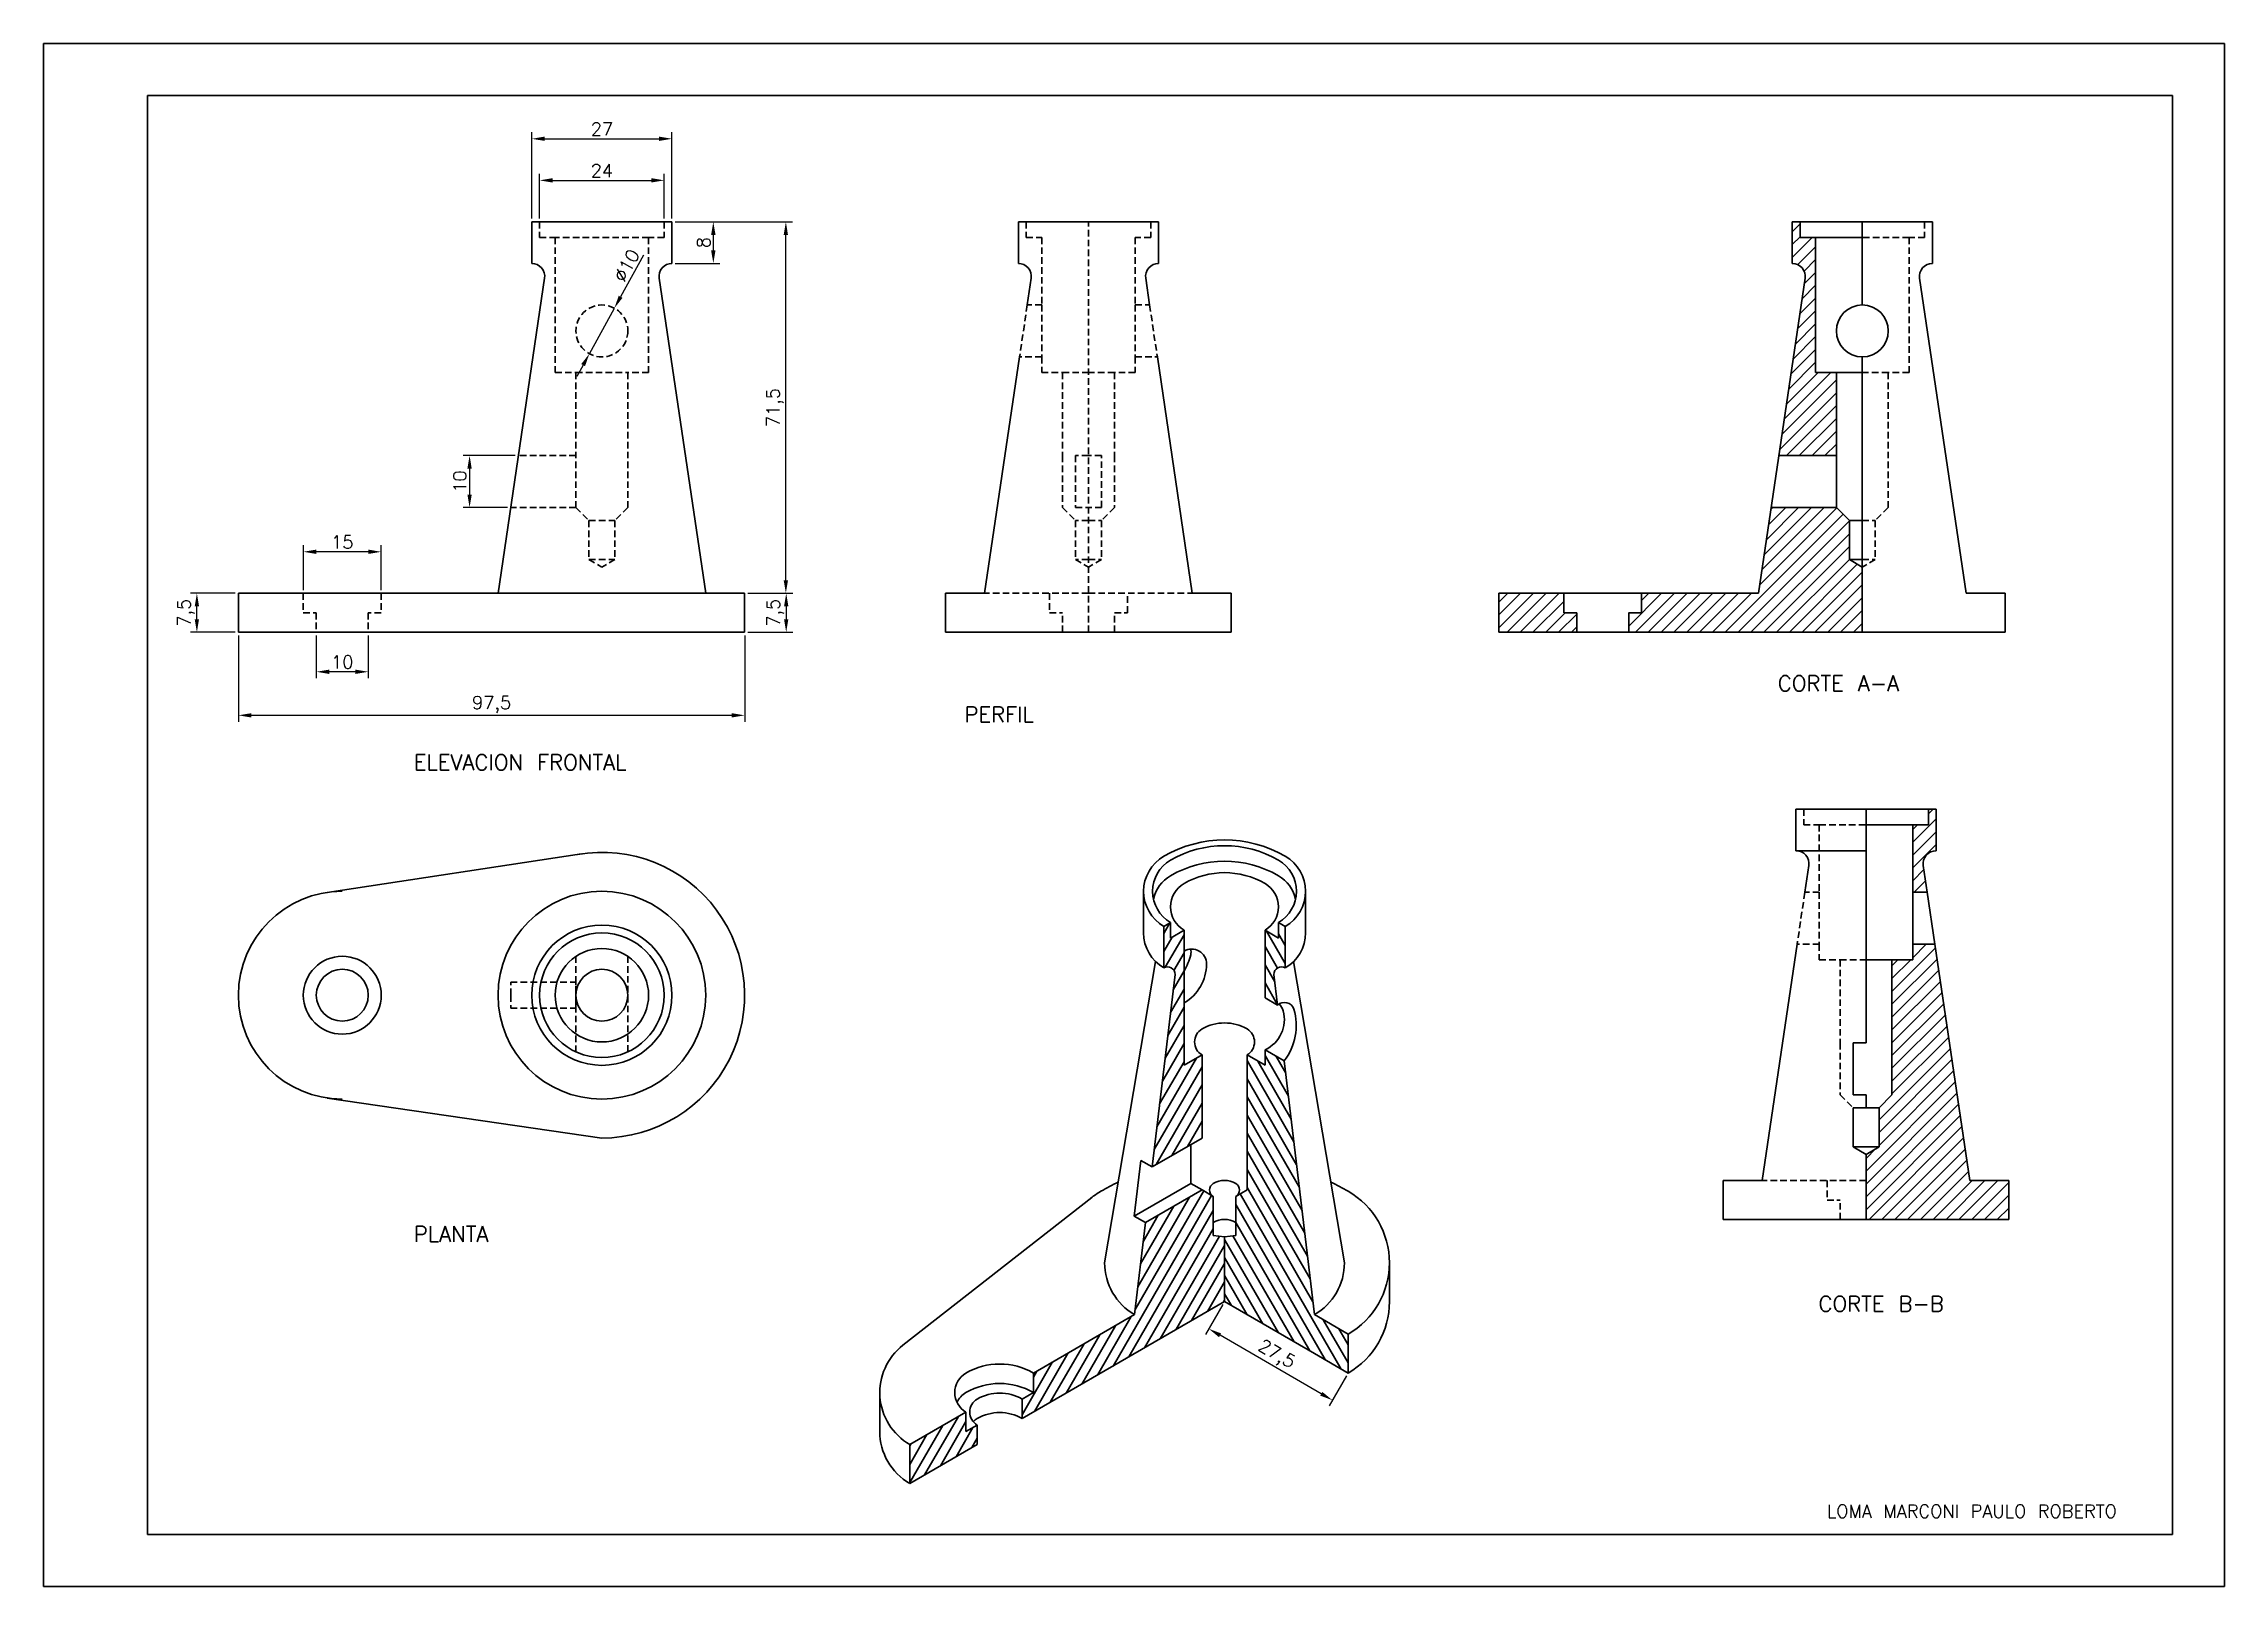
# Model space of a CAD drawing. Header units: millimetres. Extents: x -610 to 6844, y -355 to 774.
# Drawn here: x 1545 to 1965, y 3.6 to 300.6 of the extents above; entities that cross this region are included whole.
import ezdxf

# ---------------------------------------------------------------- set-up
doc = ezdxf.new("R2010")
doc.units = ezdxf.units.MM
doc.header["$LTSCALE"] = 0.1
doc.linetypes.add('DASHED', pattern=[19.05, 12.7, -6.35])
for name, color, linetype, lineweight in [('COTAS', 2, 'Continuous', 9), ('L2', 4, 'Continuous', 35), ('SEG', 3, 'DASHED', 35)]:
    doc.layers.add(name, color=color, linetype=linetype, lineweight=lineweight)
doc.styles.get("Standard").update_dxf_attribs({"font": 'txt.shx', "height": 1})
doc.dimstyles.new('ISO-25', dxfattribs={"dimtxt": 2.5, "dimasz": 2.5, "dimexe": 1.25, "dimexo": 0.625, "dimtad": 1, "dimtxsty": 'Standard', "dimcen": 2.5, "dimadec": 0, "dimazin": 0, "dimtfac": 1, "dimtmove": 0, "dimatfit": 3, "dimfxl": 0, "dimarcsym": 0})
pattern_1 = [(45, (508.4665, -1e-06), (-1.2347852, 1.2347852), [])]

msp = doc.modelspace()

# ---------------------------------------------------------------- texts
at = {"linetype": 'ByBlock', "insert": (1866.774, 19.359), "char_height": 2.5, "width": 106.57297, "attachment_point": 1}
msp.add_mtext('\\pi21.62;LOMA MARCONI PAULO ROBERTO', dxfattribs=at)
at = {"layer": 'L2', "linetype": 'ByBlock', "char_height": 3, "attachment_point": 1}
for s, insert, width in [('CORTE A-A', (1878.977, 178.974), 29.1388), ('PERFIL', (1722.321, 172.982), 51.08286), ('ELEVACION FRONTAL', (1616.246, 163.773), 51.08286), ('PLANTA', (1616.246, 72.955), 51.08286), ('CORTE B-B', (1886.785, 59.538), 30.10846)]:
    msp.add_mtext(s, dxfattribs=dict(at, insert=insert, width=width))

# ---------------------------------------------------------------- blocks, each defined once
blk = doc.blocks.new('*D1')
at = {"layer": 'COTAS', "color": 0, "lineweight": -2, "transparency": 16777216}
for p, q in [((1582.49, 186.7), (1582.49, 170.08)), ((1679.99, 186.7), (1679.99, 170.08)), ((1584.99, 171.33), (1677.49, 171.33))]:
    blk.add_line(p, q, dxfattribs=at)
at = {"layer": 'COTAS', "color": 0, "transparency": 16777216}
for points in [[(1584.99, 171.74), (1584.99, 170.91), (1582.49, 171.33)], [(1677.49, 171.74), (1677.49, 170.91), (1679.99, 171.33)]]:
    blk.add_solid(points, dxfattribs=at)
at = {"layer": 'Defpoints', "color": 0, "transparency": 16777216}
for p in [(1582.49, 187.33), (1679.99, 187.33), (1679.99, 171.33)]:
    blk.add_point(p, dxfattribs=at)
at = {"layer": 'COTAS', "color": 0, "transparency": 16777216, "insert": (1631.24, 173.41), "char_height": 2.5, "attachment_point": 5}
blk.add_mtext('97,5', dxfattribs=at)
blk = doc.blocks.new('*D2')
at = {"layer": 'COTAS', "color": 0, "lineweight": -2, "transparency": 16777216}
for p, q in [((1581.86, 194.83), (1573.24, 194.83)), ((1574.49, 189.83), (1574.49, 192.33)), ((1581.86, 187.33), (1573.24, 187.33))]:
    blk.add_line(p, q, dxfattribs=at)
at = {"layer": 'COTAS', "color": 0, "transparency": 16777216}
for points in [[(1574.07, 192.33), (1574.9, 192.33), (1574.49, 194.83)], [(1574.07, 189.83), (1574.9, 189.83), (1574.49, 187.33)]]:
    blk.add_solid(points, dxfattribs=at)
at = {"layer": 'Defpoints', "color": 0, "transparency": 16777216}
for p in [(1574.49, 194.83), (1582.49, 194.83), (1582.49, 187.33)]:
    blk.add_point(p, dxfattribs=at)
at = {"layer": 'COTAS', "color": 0, "transparency": 16777216, "insert": (1572.4, 191.08), "char_height": 2.5, "attachment_point": 5, "rotation": 90}
blk.add_mtext('7,5', dxfattribs=at)
blk = doc.blocks.new('*D3')
at = {"layer": 'COTAS', "color": 0, "lineweight": -2, "transparency": 16777216}
for p, q in [((1666.61, 266.33), (1675.2, 266.33)), ((1673.95, 263.83), (1673.95, 260.83)), ((1666.61, 258.33), (1675.2, 258.33))]:
    blk.add_line(p, q, dxfattribs=at)
at = {"layer": 'COTAS', "color": 0, "transparency": 16777216}
for points in [[(1673.53, 263.83), (1674.37, 263.83), (1673.95, 266.33)], [(1673.53, 260.83), (1674.37, 260.83), (1673.95, 258.33)]]:
    blk.add_solid(points, dxfattribs=at)
at = {"layer": 'Defpoints', "color": 0, "transparency": 16777216}
for p in [(1665.99, 266.33), (1665.99, 258.33), (1673.95, 258.33)]:
    blk.add_point(p, dxfattribs=at)
at = {"layer": 'COTAS', "color": 0, "transparency": 16777216, "insert": (1672.07, 262.33), "char_height": 2.5, "attachment_point": 5, "rotation": 90}
blk.add_mtext('8', dxfattribs=at)
blk = doc.blocks.new('*D4')
at = {"layer": 'COTAS', "color": 0, "lineweight": -2, "transparency": 16777216}
for p, q in [((1680.61, 194.83), (1689.24, 194.83)), ((1687.99, 192.33), (1687.99, 189.83)), ((1680.61, 187.33), (1689.24, 187.33))]:
    blk.add_line(p, q, dxfattribs=at)
at = {"layer": 'COTAS', "color": 0, "transparency": 16777216}
for points in [[(1687.57, 192.33), (1688.4, 192.33), (1687.99, 194.83)], [(1687.57, 189.83), (1688.4, 189.83), (1687.99, 187.33)]]:
    blk.add_solid(points, dxfattribs=at)
at = {"layer": 'Defpoints', "color": 0, "transparency": 16777216}
for p in [(1679.99, 194.83), (1679.99, 187.33), (1687.99, 187.33)]:
    blk.add_point(p, dxfattribs=at)
at = {"layer": 'COTAS', "color": 0, "transparency": 16777216, "insert": (1685.9, 191.08), "char_height": 2.5, "attachment_point": 5, "rotation": 90}
blk.add_mtext('7,5', dxfattribs=at)
blk = doc.blocks.new('*D5')
at = {"layer": 'COTAS', "color": 0, "lineweight": -2, "transparency": 16777216}
for p, q in [((1666.61, 266.33), (1689.17, 266.33)), ((1687.92, 197.33), (1687.92, 263.83)), ((1680.61, 194.83), (1689.17, 194.83))]:
    blk.add_line(p, q, dxfattribs=at)
at = {"layer": 'COTAS', "color": 0, "transparency": 16777216}
for points in [[(1687.5, 263.83), (1688.33, 263.83), (1687.92, 266.33)], [(1687.5, 197.33), (1688.33, 197.33), (1687.92, 194.83)]]:
    blk.add_solid(points, dxfattribs=at)
at = {"layer": 'Defpoints', "color": 0, "transparency": 16777216}
for p in [(1665.99, 266.33), (1687.92, 266.33), (1679.99, 194.83)]:
    blk.add_point(p, dxfattribs=at)
at = {"layer": 'COTAS', "color": 0, "transparency": 16777216, "insert": (1685.83, 230.58), "char_height": 2.5, "attachment_point": 5, "rotation": 90}
blk.add_mtext('71,5', dxfattribs=at)
blk = doc.blocks.new('*D6')
at = {"layer": 'COTAS', "color": 0, "lineweight": -2, "transparency": 16777216}
for p, q in [((1640.49, 266.95), (1640.49, 275.57)), ((1642.99, 274.32), (1661.99, 274.32)), ((1664.49, 266.95), (1664.49, 275.57))]:
    blk.add_line(p, q, dxfattribs=at)
at = {"layer": 'COTAS', "color": 0, "transparency": 16777216}
for points in [[(1642.99, 274.74), (1642.99, 273.9), (1640.49, 274.32)], [(1661.99, 274.74), (1661.99, 273.9), (1664.49, 274.32)]]:
    blk.add_solid(points, dxfattribs=at)
at = {"layer": 'Defpoints', "color": 0, "transparency": 16777216}
for p in [(1664.49, 274.32), (1640.49, 266.33), (1664.49, 266.33)]:
    blk.add_point(p, dxfattribs=at)
at = {"layer": 'COTAS', "color": 0, "transparency": 16777216, "insert": (1652.49, 276.19), "char_height": 2.5, "attachment_point": 5}
blk.add_mtext('24', dxfattribs=at)
blk = doc.blocks.new('*D7')
at = {"layer": 'COTAS', "color": 0, "lineweight": -2, "transparency": 16777216}
for p, q in [((1638.99, 266.95), (1638.99, 283.57)), ((1641.49, 282.32), (1663.49, 282.32)), ((1665.99, 266.95), (1665.99, 283.57))]:
    blk.add_line(p, q, dxfattribs=at)
at = {"layer": 'COTAS', "color": 0, "transparency": 16777216}
for points in [[(1641.49, 282.74), (1641.49, 281.91), (1638.99, 282.32)], [(1663.49, 282.74), (1663.49, 281.91), (1665.99, 282.32)]]:
    blk.add_solid(points, dxfattribs=at)
at = {"layer": 'Defpoints', "color": 0, "transparency": 16777216}
for p in [(1665.99, 282.32), (1638.99, 266.33), (1665.99, 266.33)]:
    blk.add_point(p, dxfattribs=at)
at = {"layer": 'COTAS', "color": 0, "transparency": 16777216, "insert": (1652.49, 284.2), "char_height": 2.5, "attachment_point": 5}
blk.add_mtext('27', dxfattribs=at)
blk = doc.blocks.new('*D8')
at = {"layer": 'COTAS', "color": 0, "lineweight": -2, "transparency": 16777216}
for p, q in [((1660.51, 259.93), (1656.1, 251.9)), ((1650.08, 240.94), (1654.89, 249.71)), ((1648.88, 238.75), (1647.67, 236.56))]:
    blk.add_line(p, q, dxfattribs=at)
at = {"layer": 'COTAS', "color": 0, "transparency": 16777216}
for points in [[(1655.73, 252.1), (1656.46, 251.7), (1654.89, 249.71)], [(1648.51, 238.95), (1649.24, 238.55), (1650.08, 240.94)]]:
    blk.add_solid(points, dxfattribs=at)
at = {"layer": 'Defpoints', "color": 0, "transparency": 16777216}
for p in [(1654.89, 249.71), (1650.08, 240.94)]:
    blk.add_point(p, dxfattribs=at)
at = {"layer": 'COTAS', "color": 0, "transparency": 16777216, "insert": (1657.26, 257.91), "char_height": 2.5, "attachment_point": 5, "rotation": 61.2264}
blk.add_mtext('∅10', dxfattribs=at)
blk = doc.blocks.new('*D9')
at = {"layer": 'COTAS', "color": 0, "lineweight": -2, "transparency": 16777216}
for p, q in [((1635.78, 221.33), (1625.76, 221.33)), ((1627.01, 218.83), (1627.01, 213.83)), ((1634.3, 211.33), (1625.76, 211.33))]:
    blk.add_line(p, q, dxfattribs=at)
at = {"layer": 'COTAS', "color": 0, "transparency": 16777216}
for points in [[(1626.59, 218.83), (1627.42, 218.83), (1627.01, 221.33)], [(1626.59, 213.83), (1627.42, 213.83), (1627.01, 211.33)]]:
    blk.add_solid(points, dxfattribs=at)
at = {"layer": 'Defpoints', "color": 0, "transparency": 16777216}
for p in [(1636.41, 221.33), (1627.01, 211.33), (1634.93, 211.33)]:
    blk.add_point(p, dxfattribs=at)
at = {"layer": 'COTAS', "color": 0, "transparency": 16777216, "insert": (1625.13, 216.33), "char_height": 2.5, "attachment_point": 5, "rotation": 90}
blk.add_mtext('10', dxfattribs=at)
blk = doc.blocks.new('*D10')
at = {"layer": 'COTAS', "color": 0, "lineweight": -2, "transparency": 16777216}
for p, q in [((1594.99, 195.45), (1594.99, 204.06)), ((1607.49, 202.81), (1597.49, 202.81)), ((1609.99, 195.45), (1609.99, 204.06))]:
    blk.add_line(p, q, dxfattribs=at)
at = {"layer": 'COTAS', "color": 0, "transparency": 16777216}
for points in [[(1597.49, 203.23), (1597.49, 202.4), (1594.99, 202.81)], [(1607.49, 203.23), (1607.49, 202.4), (1609.99, 202.81)]]:
    blk.add_solid(points, dxfattribs=at)
at = {"layer": 'Defpoints', "color": 0, "transparency": 16777216}
for p in [(1594.99, 202.81), (1594.99, 194.83), (1609.99, 194.83)]:
    blk.add_point(p, dxfattribs=at)
at = {"layer": 'COTAS', "color": 0, "transparency": 16777216, "insert": (1602.49, 204.69), "char_height": 2.5, "attachment_point": 5}
blk.add_mtext('15', dxfattribs=at)
blk = doc.blocks.new('*D11')
at = {"layer": 'COTAS', "color": 0, "lineweight": -2, "transparency": 16777216}
for p, q in [((1597.49, 186.7), (1597.49, 178.46)), ((1607.49, 186.7), (1607.49, 178.46)), ((1604.99, 179.71), (1599.99, 179.71))]:
    blk.add_line(p, q, dxfattribs=at)
at = {"layer": 'COTAS', "color": 0, "transparency": 16777216}
for points in [[(1599.99, 180.13), (1599.99, 179.29), (1597.49, 179.71)], [(1604.99, 180.13), (1604.99, 179.29), (1607.49, 179.71)]]:
    blk.add_solid(points, dxfattribs=at)
at = {"layer": 'Defpoints', "color": 0, "transparency": 16777216}
for p in [(1597.49, 187.33), (1607.49, 187.33), (1597.49, 179.71)]:
    blk.add_point(p, dxfattribs=at)
at = {"layer": 'COTAS', "color": 0, "transparency": 16777216, "insert": (1602.49, 181.59), "char_height": 2.5, "attachment_point": 5}
blk.add_mtext('10', dxfattribs=at)
blk = doc.blocks.new('*D12')
at = {"layer": 'COTAS', "color": 0, "lineweight": -2, "transparency": 16777216}
for p, q in [((1772.09, 57.91), (1768.76, 52.13)), ((1791.03, 40.72), (1771.55, 51.97)), ((1795.91, 44.16), (1792.57, 38.38))]:
    blk.add_line(p, q, dxfattribs=at)
at = {"layer": 'COTAS', "color": 0, "transparency": 16777216}
for points in [[(1771.76, 52.33), (1771.34, 51.61), (1769.38, 53.22)], [(1791.24, 41.08), (1790.83, 40.36), (1793.2, 39.47)]]:
    blk.add_solid(points, dxfattribs=at)
at = {"layer": 'Defpoints', "color": 0, "transparency": 16777216}
for p in [(1772.4, 58.45), (1769.38, 53.22), (1796.22, 44.7)]:
    blk.add_point(p, dxfattribs=at)
at = {"layer": 'COTAS', "color": 0, "transparency": 16777216, "insert": (1782.33, 48.15), "char_height": 2.5, "attachment_point": 5, "rotation": 330}
blk.add_mtext('27,5', dxfattribs=at)

# ---------------------------------------------------------------- dimensions: what is measured, and where the dimension line sits
at = {"layer": 'COTAS'}
for base, p1, p2, picture, middle in [((1665.986, 282.324), (1638.986, 266.325), (1665.986, 266.325), '*D7', (1652.486, 284.199)), ((1664.486, 274.319), (1640.486, 266.325), (1664.486, 266.325), '*D6', (1652.486, 276.194)), ((1594.986, 202.814), (1609.986, 194.825), (1594.986, 194.825), '*D10', (1602.486, 204.689)), ((1679.986, 171.325), (1582.486, 187.325), (1679.986, 187.325), '*D1', (1631.236, 173.409)), ((1597.486, 179.711), (1607.486, 187.325), (1597.486, 187.325), '*D11', (1602.486, 181.586))]:
    dim = msp.add_linear_dim(base=base, p1=p1, p2=p2, dimstyle='ISO-25', dxfattribs=at)
    dim.commit()
    dim.dimension.update_dxf_attribs({"geometry": picture, "text_midpoint": middle})
for base, p1, p2, picture, middle in [((1673.949, 258.325), (1665.986, 266.325), (1665.986, 258.325), '*D3', (1672.074, 262.325)), ((1687.917, 266.325), (1679.986, 194.825), (1665.986, 266.325), '*D5', (1685.834, 230.575)), ((1627.008, 211.325), (1636.407, 221.325), (1634.927, 211.325), '*D9', (1625.133, 216.325)), ((1574.486, 194.825), (1582.486, 187.325), (1582.486, 194.825), '*D2', (1572.402, 191.075)), ((1687.985, 187.325), (1679.986, 194.825), (1679.986, 187.325), '*D4', (1685.902, 191.075))]:
    dim = msp.add_linear_dim(base=base, p1=p1, p2=p2, angle=90, dimstyle='ISO-25', dxfattribs=at)
    dim.commit()
    dim.dimension.update_dxf_attribs({"geometry": picture, "text_midpoint": middle})
dim = msp.add_diameter_dim_2p(p1=(1650.079, 240.943), p2=(1654.892, 249.708), dimstyle='ISO-25', dxfattribs=at)
dim.commit()
dim.dimension.update_dxf_attribs({"geometry": '*D8', "text_midpoint": (1657.26, 257.915)})
dim = msp.add_aligned_dim(p1=(1796.22, 44.7), p2=(1772.405, 58.45), distance=6.043, dimstyle='ISO-25', dxfattribs=at)
dim.commit()
dim.dimension.update_dxf_attribs({"geometry": '*D12', "text_midpoint": (1782.333, 48.145)})

# ---------------------------------------------------------------- hatches: boundary and pattern name
at = {"layer": 'L2'}
h = msp.add_hatch(dxfattribs=at)
h.set_pattern_fill('ANSI31', color=256, scale=0.55, style=0)
h.set_pattern_definition(pattern_1)
h.paths.add_polyline_path([(1840.24, 187.325), (1840.24, 191.075), (1837.74, 191.075), (1837.74, 194.825), (1825.24, 194.825), (1825.24, 187.325)])
h.paths.add_polyline_path([(1895.24, 187.325), (1895.24, 199.825), (1892.74, 201.325), (1892.74, 208.825), (1890.24, 211.325), (1877.681, 211.325), (1875.24, 194.825), (1852.74, 194.825), (1852.74, 191.075), (1850.24, 191.075), (1850.24, 187.325)])
h.paths.add_polyline_path([(1890.24, 237.325), (1886.24, 237.325), (1886.24, 263.325), (1883.24, 263.325), (1883.24, 266.325), (1881.74, 266.325), (1881.74, 258.325, -0.4579305), (1884.213, 255.459), (1879.161, 221.325), (1890.24, 221.325)])
h = msp.add_hatch(dxfattribs=at)
h.set_pattern_fill('ANSI31', color=256, scale=0.55, style=0)
h.set_pattern_definition(pattern_1)
h.paths.add_polyline_path([(1909.22, 127.263), (1904.953, 127.263), (1904.953, 124.263), (1900.953, 124.263), (1900.953, 108.263), (1900.953, 98.263), (1898.453, 95.763), (1898.453, 88.263), (1895.953, 86.763), (1895.953, 74.263), (1923.453, 74.263), (1923.453, 81.763), (1915.953, 81.763)])
h.paths.add_polyline_path([(1906.98, 142.397, -0.4579305), (1909.453, 145.263), (1909.453, 153.263), (1907.953, 153.263), (1907.953, 150.263), (1904.953, 150.263), (1904.953, 137.263), (1907.74, 137.263)])
h = msp.add_hatch(dxfattribs=at)
h.set_pattern_fill('ANSI31', color=256, scale=0.55, angle=15, style=0)
h.set_pattern_definition([(60, (508.4665, -1e-06), (-1.5122969, 0.873125), [])])
h.paths.add_polyline_path([(1772.405, 58.45), (1772.405, 65.95), (1772.405, 70.95), (1770.24, 71.2), (1770.24, 78.7), (1768.074, 79.95), (1757.192, 73.667), (1755.084, 55.95), (1735.598, 44.7), (1735.598, 40.95), (1733.433, 39.7), (1733.433, 35.95)])
h.paths.add_polyline_path([(1724.773, 34.7), (1722.608, 33.45), (1722.608, 37.2), (1711.783, 30.95), (1711.783, 23.45), (1724.773, 30.95)])
h.paths.add_polyline_path([(1768.074, 105.95), (1764.61, 103.95), (1764.61, 129.95), (1762.012, 128.45), (1762.012, 131.45), (1760.713, 130.7), (1760.713, 122.7, -0.5773503), (1762.878, 121.45), (1758.47, 84.404), (1768.074, 89.95)])
h = msp.add_hatch(dxfattribs=at)
h.set_pattern_fill('ANSI31', color=256, scale=0.55, angle=75, style=0)
h.set_pattern_definition([(120, (508.4665, -1e-06), (-1.5122969, -0.873125), [])])
h.paths.add_polyline_path([(1783.911, 104.806), (1780.199, 106.95), (1780.199, 103.95), (1776.735, 105.95), (1776.735, 79.95), (1774.57, 78.7), (1774.57, 71.2), (1772.405, 70.95), (1772.405, 65.95), (1772.405, 58.45), (1789.725, 48.45), (1796.22, 44.7), (1796.22, 52.2), (1789.725, 55.95)])
h.paths.add_polyline_path([(1784.096, 130.7), (1782.797, 131.45), (1782.797, 128.45), (1780.199, 129.95), (1780.199, 116.95), (1782.634, 115.544), (1781.931, 121.45, -0.5773503), (1784.096, 122.7)])

# ---------------------------------------------------------------- linework, layer by layer
for p, q in [((1964.969, 300.639), (1544.969, 300.639)), ((1544.969, 300.639), (1544.969, 3.639)), ((1964.969, 3.639), (1964.969, 300.639)), ((1954.969, 290.639), (1564.969, 290.639)), ((1564.969, 290.639), (1564.969, 13.639)), ((1954.969, 13.639), (1954.969, 290.639)), ((1640.486, 266.325), (1638.986, 266.325)), ((1638.986, 266.325), (1638.986, 258.325)), ((1664.486, 266.325), (1640.486, 266.325)), ((1664.486, 266.325), (1665.986, 266.325)), ((1665.986, 266.325), (1665.986, 258.325)), ((1746.197, 266.325), (1732.697, 266.325)), ((1732.697, 266.325), (1732.697, 258.325)), ((1746.197, 266.325), (1759.697, 266.325)), ((1759.697, 266.325), (1759.697, 258.325)), ((1883.24, 266.325), (1881.74, 266.325)), ((1881.74, 266.325), (1881.74, 258.325)), ((1883.24, 266.325), (1883.24, 263.325)), ((1907.24, 266.325), (1883.24, 266.325)), ((1895.24, 250.325), (1895.24, 266.325)), ((1907.24, 266.325), (1908.74, 266.325)), ((1908.74, 266.325), (1908.74, 258.325)), ((1883.24, 263.325), (1886.24, 263.325)), ((1886.24, 263.325), (1886.24, 237.325)), ((1895.24, 263.325), (1886.24, 263.325)), ((1632.486, 194.825), (1641.459, 255.459)), ((1672.486, 194.825), (1663.513, 255.459)), ((1734.41, 250.325), (1735.17, 255.459)), ((1757.983, 250.325), (1757.224, 255.459)), ((1875.24, 194.825), (1884.213, 255.459)), ((1915.24, 194.825), (1906.267, 255.459)), ((1732.93, 240.325), (1726.197, 194.825)), ((1759.463, 240.325), (1766.197, 194.825)), ((1895.24, 187.325), (1895.24, 240.325)), ((1886.24, 237.325), (1890.24, 237.325)), ((1890.24, 237.325), (1890.24, 211.325)), ((1890.24, 237.325), (1895.24, 237.325)), ((1890.24, 221.325), (1879.161, 221.325)), ((1890.24, 211.325), (1877.681, 211.325)), ((1890.24, 211.325), (1892.74, 208.825)), ((1892.74, 208.825), (1892.74, 201.325)), ((1895.24, 208.825), (1892.74, 208.825)), ((1892.74, 201.325), (1895.24, 199.825)), ((1895.24, 201.325), (1892.74, 201.325)), ((1582.486, 187.325), (1582.486, 194.825)), ((1582.486, 194.825), (1602.486, 194.825)), ((1602.486, 194.825), (1632.486, 194.825)), ((1672.486, 194.825), (1632.486, 194.825)), ((1672.486, 194.825), (1679.986, 194.825)), ((1679.986, 194.825), (1679.986, 187.325)), ((1718.697, 187.325), (1718.697, 194.825)), ((1726.197, 194.825), (1718.697, 194.825)), ((1766.197, 194.825), (1773.697, 194.825)), ((1773.697, 187.325), (1773.697, 194.825)), ((1825.24, 187.325), (1825.24, 194.825)), ((1825.24, 194.825), (1845.24, 194.825)), ((1837.74, 194.825), (1837.74, 191.075)), ((1845.24, 194.825), (1875.24, 194.825)), ((1852.74, 194.825), (1852.74, 191.075)), ((1915.24, 194.825), (1922.74, 194.825)), ((1922.74, 194.825), (1922.74, 187.325)), ((1837.74, 191.075), (1840.24, 191.075)), ((1840.24, 191.075), (1840.24, 187.325)), ((1850.24, 191.075), (1850.24, 187.325)), ((1852.74, 191.075), (1850.24, 191.075)), ((1582.486, 187.325), (1602.486, 187.325)), ((1602.486, 187.325), (1652.486, 187.325)), ((1652.486, 187.325), (1672.486, 187.325)), ((1672.486, 187.325), (1679.986, 187.325)), ((1718.697, 187.325), (1746.197, 187.325)), ((1746.197, 187.325), (1773.697, 187.325)), ((1825.24, 187.325), (1845.24, 187.325)), ((1845.24, 187.325), (1895.24, 187.325)), ((1895.24, 187.325), (1915.24, 187.325)), ((1915.24, 187.325), (1922.74, 187.325)), ((1895.953, 153.263), (1882.453, 153.263)), ((1882.453, 153.263), (1882.453, 145.263)), ((1895.953, 153.263), (1909.453, 153.263)), ((1895.953, 108.263), (1895.953, 153.263)), ((1907.953, 153.263), (1907.953, 150.263)), ((1909.453, 153.263), (1909.453, 145.263)), ((1904.953, 150.263), (1895.953, 150.263)), ((1907.953, 150.263), (1904.953, 150.263)), ((1904.953, 150.263), (1904.953, 137.263)), ((1648.565, 144.659), (1599.601, 137.236)), ((1882.453, 145.263), (1895.953, 145.263)), ((1884.167, 137.263), (1884.927, 142.397)), ((1907.74, 137.263), (1906.98, 142.397)), ((1756.816, 129.45), (1756.816, 137.45)), ((1787.993, 129.45), (1787.993, 137.45)), ((1904.953, 137.263), (1907.74, 137.263)), ((1904.953, 137.263), (1904.953, 127.263)), ((1907.74, 137.263), (1909.22, 127.263)), ((1760.713, 130.7), (1762.012, 131.45)), ((1760.713, 130.7), (1760.713, 122.7)), ((1762.012, 131.45), (1762.012, 128.45)), ((1784.096, 130.7), (1782.797, 131.45)), ((1782.797, 131.45), (1782.797, 128.45)), ((1784.096, 130.7), (1784.096, 122.7)), ((1762.012, 128.45), (1764.61, 129.95)), ((1764.61, 129.95), (1764.61, 103.95)), ((1782.797, 128.45), (1780.199, 129.95)), ((1780.199, 129.95), (1780.199, 116.95)), ((1882.687, 127.263), (1875.953, 81.763)), ((1904.953, 127.263), (1909.22, 127.263)), ((1904.953, 127.263), (1904.953, 124.263)), ((1909.22, 127.263), (1915.953, 81.763)), ((1759.109, 123.928), (1749.311, 65.95)), ((1795.499, 65.95), (1785.706, 123.934)), ((1900.953, 124.263), (1895.953, 124.263)), ((1904.953, 124.263), (1900.953, 124.263)), ((1900.953, 124.263), (1900.953, 108.263)), ((1758.47, 84.404), (1762.878, 121.45)), ((1782.634, 115.544), (1781.931, 121.45)), ((1780.199, 116.95), (1782.634, 115.544)), ((1764.61, 103.95), (1768.074, 105.95)), ((1768.074, 105.95), (1768.074, 89.95)), ((1776.735, 105.95), (1780.199, 103.95)), ((1776.735, 105.95), (1776.735, 79.95)), ((1780.199, 106.95), (1783.911, 104.806)), ((1780.199, 103.95), (1780.199, 106.95)), ((1895.953, 108.263), (1893.453, 108.263)), ((1893.453, 108.263), (1893.453, 98.263)), ((1900.953, 108.263), (1900.953, 98.263)), ((1789.725, 55.95), (1783.911, 104.806)), ((1652.486, 89.945), (1599.601, 97.654)), ((1893.453, 98.263), (1895.953, 98.263)), ((1895.953, 98.263), (1895.953, 95.763)), ((1900.953, 98.263), (1898.453, 95.763)), ((1893.453, 95.763), (1893.453, 88.263)), ((1895.953, 95.763), (1893.453, 95.763)), ((1895.953, 95.763), (1898.453, 95.763)), ((1898.453, 95.763), (1898.453, 88.263)), ((1768.074, 89.95), (1758.47, 84.404)), ((1765.909, 81.2), (1765.909, 88.7)), ((1893.453, 88.263), (1895.953, 86.763)), ((1895.953, 88.263), (1893.453, 88.263)), ((1898.453, 88.263), (1895.953, 86.763)), ((1895.953, 88.263), (1898.453, 88.263)), ((1756.305, 85.654), (1755.027, 74.917)), ((1758.47, 84.404), (1756.305, 85.654)), ((1895.953, 74.263), (1895.953, 86.763)), ((1765.909, 81.2), (1755.027, 74.917)), ((1768.074, 79.95), (1757.192, 73.667)), ((1768.074, 79.95), (1765.909, 81.2)), ((1770.24, 78.7), (1768.074, 79.95)), ((1774.57, 78.7), (1776.735, 79.95)), ((1868.453, 74.263), (1868.453, 81.763)), ((1875.953, 81.763), (1868.453, 81.763)), ((1915.953, 81.763), (1923.453, 81.763)), ((1923.453, 74.263), (1923.453, 81.763)), ((1746.837, 78.526), (1710.469, 50.066)), ((1770.24, 71.2), (1770.24, 78.7)), ((1774.57, 78.7), (1774.57, 71.2)), ((1757.192, 73.667), (1755.027, 74.917)), ((1755.084, 55.95), (1757.192, 73.667)), ((1868.453, 74.263), (1895.953, 74.263)), ((1895.953, 74.263), (1923.453, 74.263)), ((1772.405, 70.95), (1770.24, 71.2)), ((1774.57, 71.2), (1772.405, 70.95)), ((1772.405, 70.95), (1772.405, 65.95)), ((1772.405, 58.45), (1772.405, 65.95)), ((1804.159, 58.45), (1804.154, 65.95)), ((1772.405, 58.45), (1733.433, 35.95)), ((1735.598, 44.7), (1755.084, 55.95)), ((1772.405, 58.45), (1789.725, 48.45)), ((1789.725, 55.95), (1789.725, 55.95)), ((1735.598, 44.7), (1735.598, 40.95)), ((1706.009, 33.45), (1706.009, 40.95)), ((1735.598, 40.95), (1733.433, 39.7)), ((1733.433, 39.7), (1733.433, 35.95)), ((1711.783, 30.95), (1722.608, 37.2)), ((1722.608, 33.45), (1722.608, 37.2)), ((1724.773, 34.7), (1722.608, 33.45)), ((1724.773, 30.95), (1724.773, 34.7)), ((1711.783, 23.45), (1724.773, 30.95)), ((1711.783, 23.45), (1711.783, 30.95)), ((1564.969, 13.639), (1954.969, 13.639)), ((1544.969, 3.639), (1964.969, 3.639))]:
    msp.add_line(p, q, dxfattribs=at)
for points in [[(1784.096, 130.7, 0.5773503), (1784.096, 144.2, 0.2679492), (1760.713, 144.2, 0.5773503), (1760.713, 130.7, 0.2679492)], [(1782.797, 131.45, 0.5773503), (1782.797, 143.45, 0.2679492), (1762.012, 143.45, 0.5773503), (1762.012, 131.45, 0.4313722)], [(1786.097, 135.95, 0.2102595), (1782.797, 140.45, 0.2679492), (1762.012, 140.45, 0.2102595), (1758.712, 135.95, 0.2102595)], [(1780.199, 129.95, 0.5773503), (1780.199, 138.95, 0.2679492), (1764.61, 138.95, 0.5773503), (1764.61, 129.95, 0.5029043)], [(1756.816, 129.45, 0.2679492), (1760.713, 122.7)], [(1764.61, 115.95, 0.2679492), (1768.94, 123.45, 0.5773503), (1764.61, 125.95, 1.3164711)], [(1764.61, 122.064, 0.0688947), (1765.891, 125.21, 0.1263937), (1765.881, 126.331)], [(1784.096, 122.7, 0.2679492), (1787.993, 129.45, 0.2679492)], [(1762.878, 121.45, 0.5773503), (1760.713, 122.7, 1)], [(1784.096, 122.7, 0.5773503), (1781.931, 121.45, 0.5773503)], [(1780.199, 106.95, 0.3732413), (1783.676, 114.45, 0.112789), (1782.957, 115.788, 0.112789)], [(1783.911, 104.806, 0.2339024), (1785.768, 114.774, 0.5417806), (1782.634, 115.544, 0.8178787)], [(1776.735, 105.95, 0.5773503), (1776.735, 110.95, 0.2679492), (1768.074, 110.95, 0.5773503), (1768.074, 105.95, 0.2679492)], [(1751.931, 81.456, 0.019826), (1748.589, 79.7)], [(1774.57, 78.7, 0.5773503), (1774.57, 81.2, 0.2679492), (1770.24, 81.2, 0.5773503), (1770.24, 78.7, 0.7165136)], [(1796.22, 79.7, 0.0198158), (1792.88, 81.456, 0.0198158)], [(1748.589, 79.7, 0.0370082), (1746.649, 78.379, 0.0370082)], [(1796.22, 52.2, 0.5773503), (1796.22, 79.7, 0.2679492)], [(1774.57, 73.7, 0.2679492), (1770.24, 73.7)], [(1749.311, 65.95, 0.2679492), (1755.084, 55.95)], [(1789.725, 55.95, 0.2679492), (1795.499, 65.95, 0.2679492)], [(1796.22, 44.7, 0.2682888), (1804.159, 58.47, 0.2682888)], [(1710.469, 50.066, 0.5324875), (1711.783, 30.95)], [(1735.598, 44.7, 0.2679492), (1722.608, 44.7, -6.3005241)], [(1722.608, 44.7, 0.5773503), (1722.608, 37.2, 1.2643747)], [(1735.598, 40.95, 0.2679492), (1722.608, 40.95, -6.3005241)], [(1722.608, 40.95, 0.1509729), (1720.87, 39.075, 0.1509729)], [(1733.433, 39.7, 0.2679492), (1724.773, 39.7, 0.5773503), (1724.773, 34.7, 0.5773503)], [(1733.433, 35.95, 0.2679492), (1724.773, 35.95, 0.0852672), (1724.022, 35.325, 0.0852672)], [(1706.009, 33.464, 0.2682795), (1711.783, 23.45)]]:
    msp.add_lwpolyline(points, format="xyb", dxfattribs=at)
msp.add_lwpolyline([(1789.725, 48.45), (1796.22, 44.7), (1796.22, 52.2), (1789.725, 55.95)], dxfattribs=at)
for centre, radius in [((1895.24, 245.325), 5), ((1652.486, 117.445), 20), ((1652.486, 117.445), 13.5), ((1652.486, 117.445), 12), ((1652.486, 117.445), 9), ((1602.486, 117.445), 7.5), ((1602.486, 117.445), 5), ((1652.486, 117.445), 5)]:
    msp.add_circle(centre, radius, dxfattribs=at)
for centre, radius, start, end in [((1638.986, 255.825), 2.5, 351.58205, 90), ((1665.986, 255.825), 2.5, 90, 188.41795), ((1732.697, 255.825), 2.5, 351.58205, 90), ((1759.697, 255.825), 2.5, 90, 188.41795), ((1881.74, 255.825), 2.5, 351.58205, 90), ((1908.74, 255.825), 2.5, 90, 188.41795), ((1895.24, 245.325), 5, 270, 90), ((1652.486, 117.445), 27.5, 270, 99.7916), ((1882.453, 142.763), 2.5, 351.58205, 90), ((1909.453, 142.763), 2.5, 90, 188.41795), ((1602.486, 117.445), 20, 90, 270)]:
    msp.add_arc(centre, radius, start, end, dxfattribs=at)
at = {"layer": 'SEG'}
for p, q in [((1640.486, 266.325), (1640.486, 263.325)), ((1664.486, 266.325), (1664.486, 263.325)), ((1734.197, 266.325), (1734.197, 263.325)), ((1746.197, 187.325), (1746.197, 266.325)), ((1746.197, 187.325), (1746.197, 266.325)), ((1758.197, 266.325), (1758.197, 263.325)), ((1907.24, 266.325), (1907.24, 263.325)), ((1640.486, 263.325), (1643.486, 263.325)), ((1643.486, 263.325), (1643.486, 237.325)), ((1661.486, 263.325), (1643.486, 263.325)), ((1664.486, 263.325), (1661.486, 263.325)), ((1661.486, 263.325), (1661.486, 237.325)), ((1734.197, 263.325), (1737.197, 263.325)), ((1737.197, 263.325), (1737.197, 250.325)), ((1758.197, 263.325), (1755.197, 263.325)), ((1755.197, 263.325), (1755.197, 250.325)), ((1904.24, 263.325), (1895.24, 263.325)), ((1907.24, 263.325), (1904.24, 263.325)), ((1904.24, 263.325), (1904.24, 237.325)), ((1734.41, 250.325), (1732.93, 240.325)), ((1737.197, 250.325), (1734.41, 250.325)), ((1737.197, 250.325), (1737.197, 240.325)), ((1755.197, 250.325), (1757.983, 250.325)), ((1755.197, 250.325), (1755.197, 240.325)), ((1757.983, 250.325), (1759.463, 240.325)), ((1737.197, 240.325), (1732.93, 240.325)), ((1737.197, 240.325), (1737.197, 237.325)), ((1755.197, 240.325), (1759.463, 240.325)), ((1755.197, 240.325), (1755.197, 237.325)), ((1643.486, 237.325), (1647.486, 237.325)), ((1647.486, 237.325), (1647.486, 211.325)), ((1647.486, 237.325), (1657.486, 237.325)), ((1661.486, 237.325), (1657.486, 237.325)), ((1657.486, 237.325), (1657.486, 211.325)), ((1737.197, 237.325), (1741.197, 237.325)), ((1741.197, 237.325), (1741.197, 221.325)), ((1741.197, 237.325), (1746.197, 237.325)), ((1751.197, 237.325), (1746.197, 237.325)), ((1755.197, 237.325), (1751.197, 237.325)), ((1751.197, 237.325), (1751.197, 221.325)), ((1900.24, 237.325), (1895.24, 237.325)), ((1904.24, 237.325), (1900.24, 237.325)), ((1900.24, 237.325), (1900.24, 211.325)), ((1647.486, 221.325), (1636.407, 221.325)), ((1741.197, 221.325), (1741.197, 211.325)), ((1746.197, 221.325), (1743.697, 221.325)), ((1743.697, 221.325), (1743.697, 211.325)), ((1748.697, 221.325), (1746.197, 221.325)), ((1748.697, 211.325), (1748.697, 221.325)), ((1751.197, 221.325), (1751.197, 211.325)), ((1647.486, 211.325), (1634.927, 211.325)), ((1647.486, 211.325), (1649.986, 208.825)), ((1657.486, 211.325), (1654.986, 208.825)), ((1741.197, 211.325), (1743.697, 208.825)), ((1743.697, 211.325), (1748.697, 211.325)), ((1751.197, 211.325), (1748.697, 208.825)), ((1900.24, 211.325), (1897.74, 208.825)), ((1649.986, 208.825), (1649.986, 201.325)), ((1649.986, 208.825), (1654.986, 208.825)), ((1654.986, 208.825), (1654.986, 201.325)), ((1743.697, 208.825), (1743.697, 201.325)), ((1746.197, 208.825), (1743.697, 208.825)), ((1746.197, 208.825), (1748.697, 208.825)), ((1748.697, 208.825), (1748.697, 201.325)), ((1895.24, 208.825), (1897.74, 208.825)), ((1897.74, 208.825), (1897.74, 201.325)), ((1649.986, 201.325), (1652.486, 199.825)), ((1649.986, 201.325), (1654.986, 201.325)), ((1654.986, 201.325), (1652.486, 199.825)), ((1743.697, 201.325), (1746.197, 199.825)), ((1746.197, 201.325), (1743.697, 201.325)), ((1748.697, 201.325), (1746.197, 199.825)), ((1746.197, 201.325), (1748.697, 201.325)), ((1897.74, 201.325), (1895.24, 199.825)), ((1895.24, 201.325), (1897.74, 201.325)), ((1594.986, 194.825), (1594.986, 191.075)), ((1609.986, 194.825), (1609.986, 191.075)), ((1746.197, 194.825), (1726.197, 194.825)), ((1746.197, 194.825), (1738.697, 194.825)), ((1738.697, 194.825), (1738.697, 191.075)), ((1746.197, 194.825), (1766.197, 194.825)), ((1753.697, 191.075), (1753.697, 194.825)), ((1594.986, 191.075), (1597.486, 191.075)), ((1597.486, 191.075), (1597.486, 187.325)), ((1607.486, 191.075), (1607.486, 187.325)), ((1609.986, 191.075), (1607.486, 191.075)), ((1738.697, 191.075), (1741.197, 191.075)), ((1741.197, 187.325), (1741.197, 191.075)), ((1751.197, 187.325), (1751.197, 191.075)), ((1751.197, 191.075), (1753.697, 191.075)), ((1883.953, 153.263), (1883.953, 150.263)), ((1883.953, 150.263), (1886.953, 150.263)), ((1886.953, 150.263), (1886.953, 137.263)), ((1886.953, 150.263), (1895.953, 150.263)), ((1884.167, 137.263), (1882.687, 127.263)), ((1886.953, 137.263), (1884.167, 137.263)), ((1886.953, 137.263), (1886.953, 127.263)), ((1886.953, 127.263), (1882.687, 127.263)), ((1886.953, 127.263), (1886.953, 124.263)), ((1647.486, 124.928), (1647.486, 106.536)), ((1657.486, 106.536), (1657.486, 124.928)), ((1886.953, 124.263), (1890.953, 124.263)), ((1890.953, 124.263), (1890.953, 108.263)), ((1890.953, 124.263), (1895.953, 124.263)), ((1634.927, 117.445), (1634.927, 119.945)), ((1634.927, 119.945), (1647.486, 119.945)), ((1647.486, 117.445), (1647.486, 119.945)), ((1634.927, 117.445), (1634.927, 114.945)), ((1634.927, 114.945), (1647.486, 114.945)), ((1647.486, 114.945), (1647.486, 117.445)), ((1890.953, 108.263), (1890.953, 98.263)), ((1890.953, 98.263), (1893.453, 95.763)), ((1895.953, 81.763), (1875.953, 81.763)), ((1888.453, 81.763), (1888.453, 78.013)), ((1888.453, 78.013), (1890.953, 78.013)), ((1890.953, 74.263), (1890.953, 78.013))]:
    msp.add_line(p, q, dxfattribs=at)
msp.add_circle((1652.486, 245.325), 5, dxfattribs=at)

msp.set_redraw_order([(e.dxf.handle, doc.entitydb.next_handle()) for e in msp.query("TEXT MTEXT ATTDEF DIMENSION ARC_DIMENSION")])  # texts and dimensions are drawn at this point

doc.saveas('drawing.dxf')
